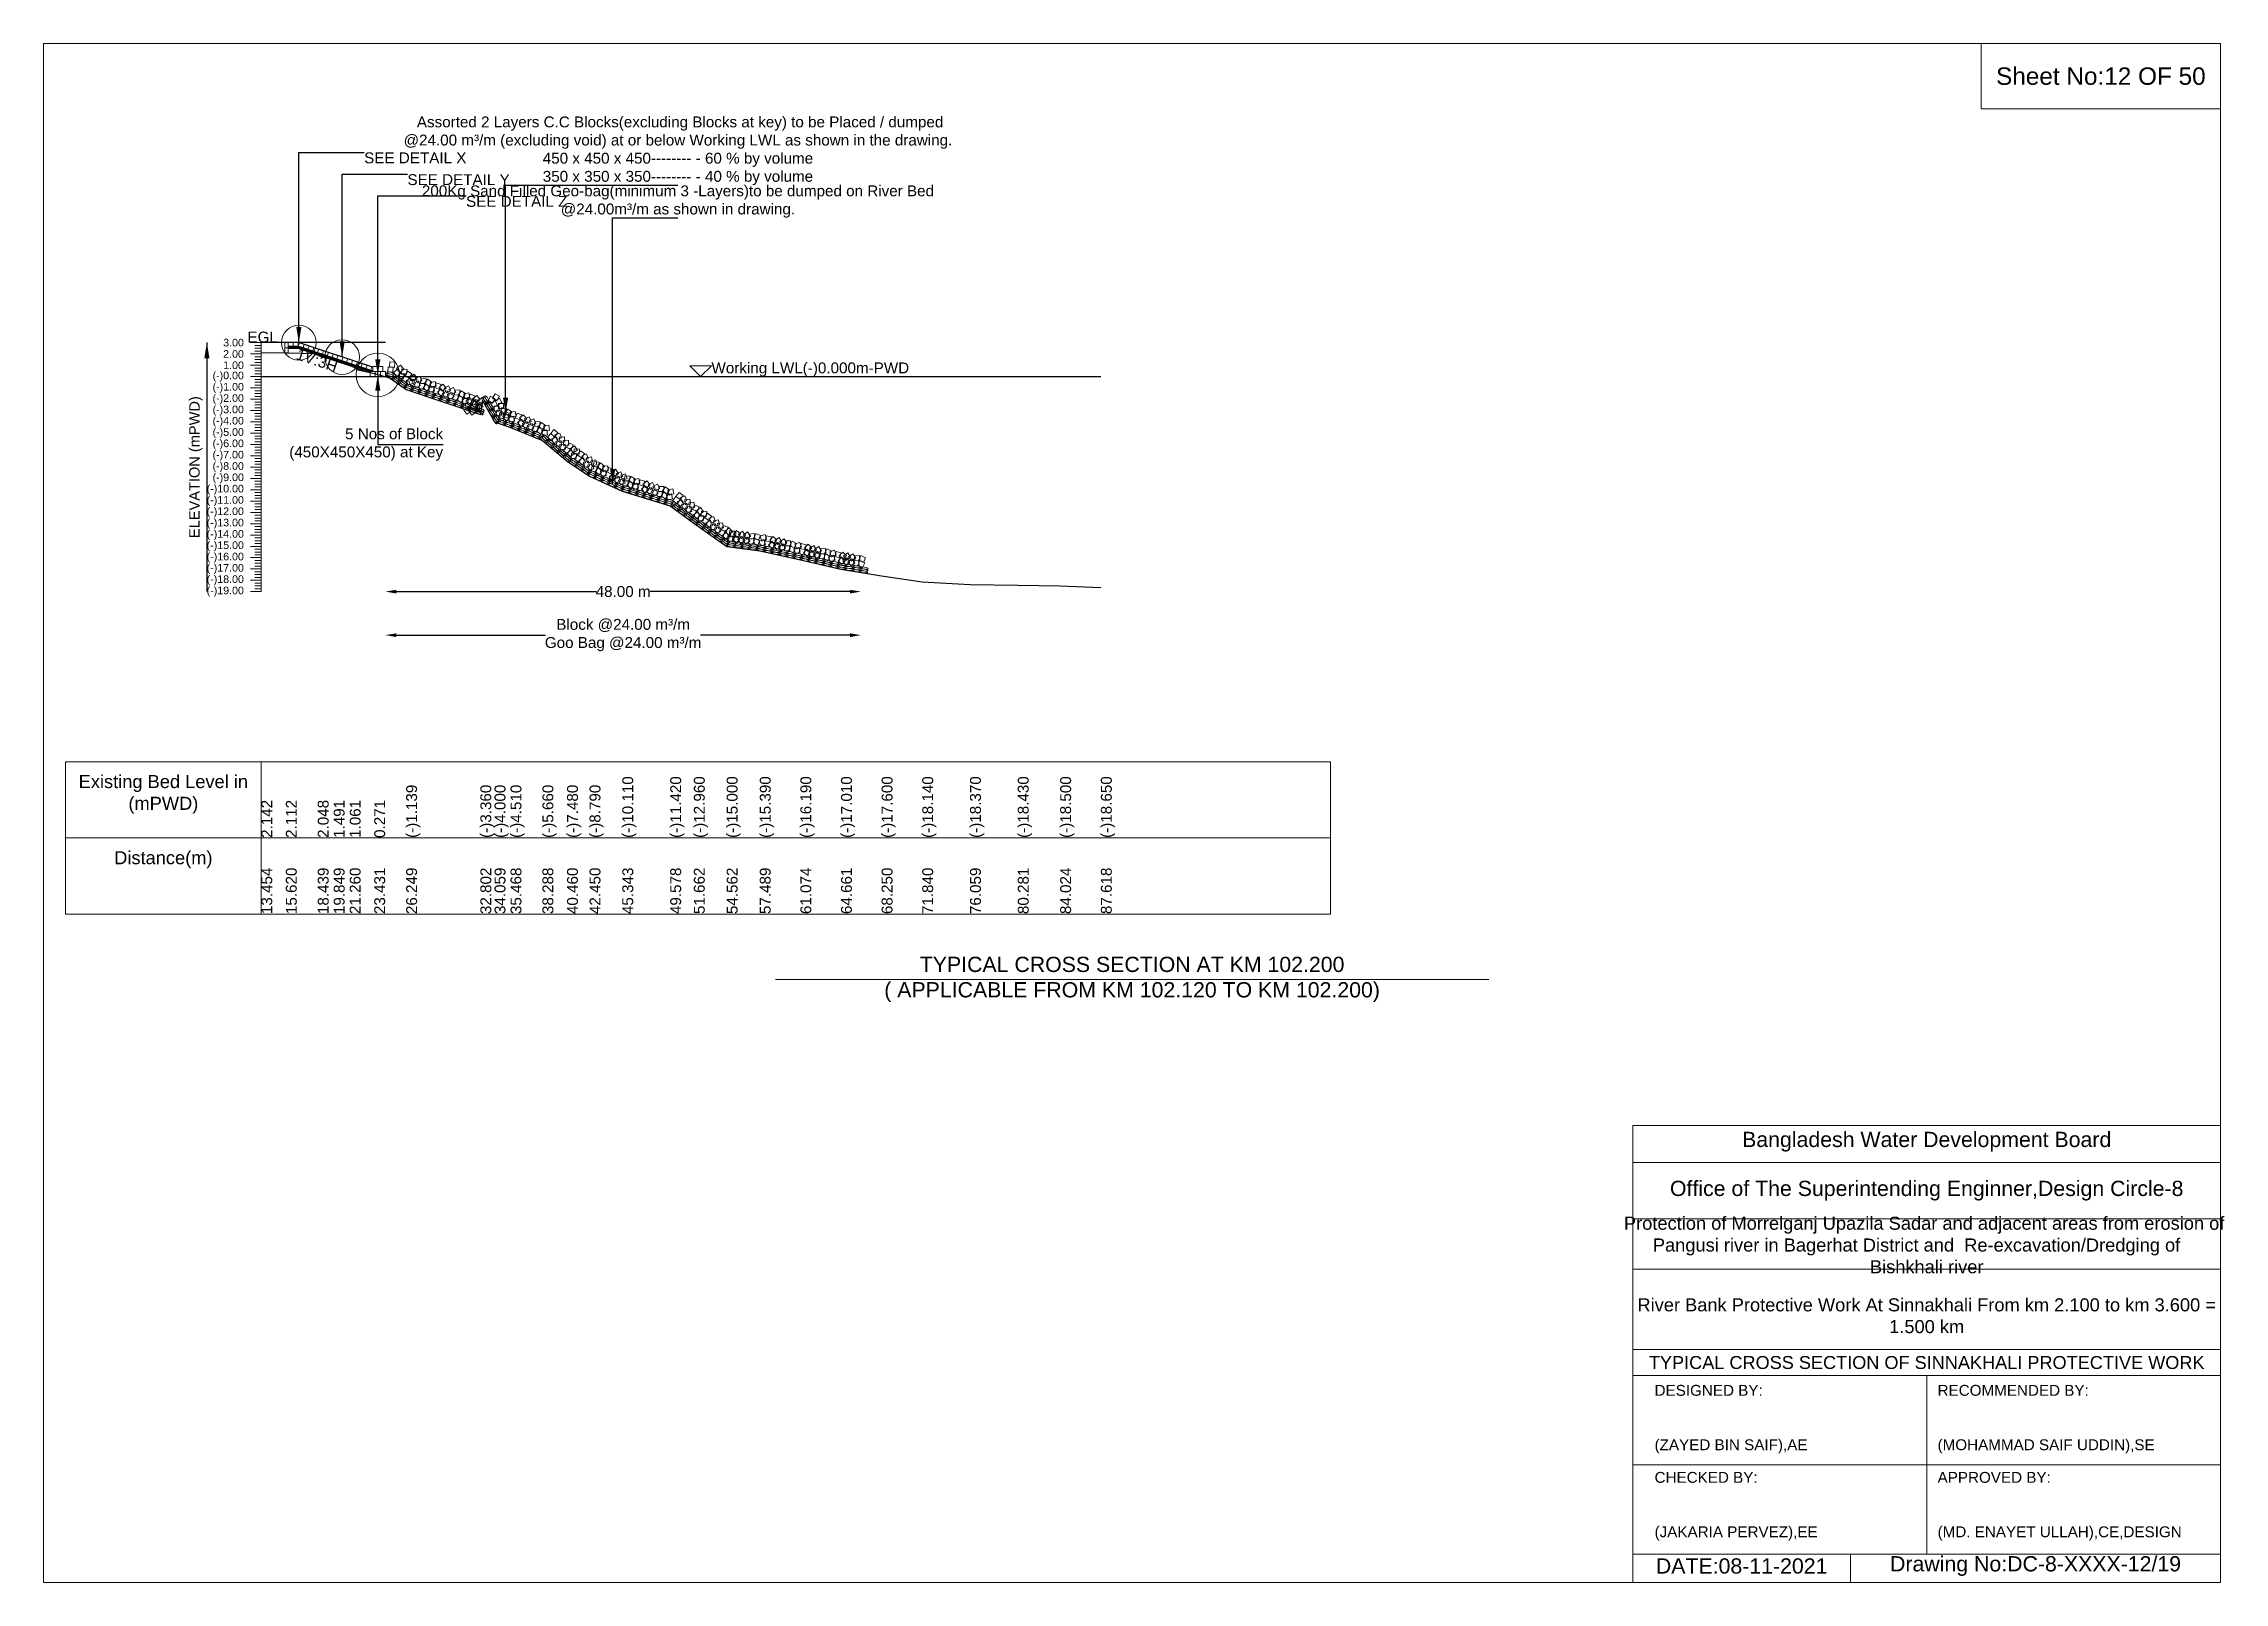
# Model space of a CAD drawing. Header units: inches. Extents: x 89000 to 380017, y -7071 to 0.
# Drawn here: x 265000 to 275017, y -7071 to 0 of the extents above; entities that cross this region are included whole.
import ezdxf

# ---------------------------------------------------------------- set-up
doc = ezdxf.new("R2010")
doc.units = ezdxf.units.IN
doc.header["$LTSCALE"] = 7
doc.header["$MEASUREMENT"] = 0
for name, color, linetype, lineweight in [('Cross section Data Border', 7, 'Continuous', 9), ('Cross Section Labels', 7, 'Continuous', 9), ('Existing_Bed_Level for Xsection', 7, 'Continuous', 25), ('Long Section Labels', 7, 'Continuous', 9)]:
    doc.layers.add(name, color=color, linetype=linetype, lineweight=lineweight)
doc.styles.get("Standard").update_dxf_attribs({"font": 'arial.ttf'})
doc.dimstyles.new('Appron Lebeling Style', dxfattribs={"dimtxt": 50, "dimasz": 50, "dimexe": 0.18, "dimexo": 0.0625, "dimgap": 0.09, "dimtad": 0, "dimtih": 1, "dimtoh": 1, "dimdec": 4, "dimzin": 0, "dimdsep": 46, "dimtxsty": 'Standard', "dimcen": 0.09, "dimse1": 1, "dimse2": 1, "dimadec": 0, "dimazin": 0, "dimtfac": 1, "dimtdec": 4, "dimtofl": 0, "dimtmove": 0, "dimatfit": 3, "dimfxl": 1, "dimtolj": 1, "dimtzin": 0, "dimarcsym": 0})
doc.dimstyles.get("Standard").update_dxf_attribs({"dimtxt": 0.18, "dimasz": 0.18, "dimexe": 0.18, "dimexo": 0.0625, "dimgap": 0.09, "dimtad": 0, "dimtih": 1, "dimtoh": 1, "dimdec": 4, "dimzin": 0, "dimdsep": 46, "dimtxsty": 'Standard', "dimcen": 0.09, "dimadec": 0, "dimazin": 0, "dimtfac": 1, "dimtdec": 4, "dimtofl": 0, "dimtmove": 0, "dimatfit": 3, "dimfxl": 1, "dimtolj": 1, "dimtzin": 0, "dimarcsym": 0})

msp = doc.modelspace()

# ---------------------------------------------------------------- texts
at = {"layer": 'Cross section Data Border', "char_height": 60, "width": 800, "attachment_point": 5}
for s, insert in [('Existing Bed Level in (mPWD)', (265550, -3450)), ('Distance(m)', (265550, -3750))]:
    msp.add_mtext(s, dxfattribs=dict(at, insert=insert))
at = {"layer": 'Cross Section Labels'}
for s, insert, char_height, attachment_point in [('Sheet No:12 OF 50', (274450, -150), 80, 5), (' Assorted 2 Layers C.C Blocks(excluding Blocks at key) to be Placed / dumped^J@24.00 m³/m (excluding void) at or below Working LWL as shown in the drawing.^J450 x 450 x 450-------- - 60 % by volume^J350 x 350 x 350-------- - 40 % by volume', (267913.88113, -650), 50, 8), ('SEE DETAIL X', (266472.39874, -500), 50, 1), ('SEE DETAIL Y', (266671.29874, -600), 50, 1), ('200Kg Sand Filled Geo-bag(minimum 3 -Layers)to be dumped on River Bed^J@24.00m³/m as shown in drawing.', (267913.88113, -800), 50, 8), ('SEE DETAIL Z', (266940.39874, -700), 50, 1), ('EGL', (266076.26721, -1374.2), 50, 9), ('Working LWL(-)0.000m-PWD', (268067.79874, -1530.2), 50, 7), ('5 Nos of Block ^J(450X450X450) at Key', (266835.09874, -1842.2), 50, 6), ('TYPICAL CROSS SECTION AT KM 102.200^J( APPLICABLE FROM KM 102.120 TO KM 102.200)', (270000, -4300), 70, 5), ('Bangladesh Water Development Board', (273650, -5046), 70, 5), ('Office of The Superintending Enginner,Design Circle-8', (273650, -5271), 70, 5)]:
    msp.add_mtext(s, dxfattribs=dict(at, insert=insert, char_height=char_height, attachment_point=attachment_point))
at = {"layer": 'Cross Section Labels', "insert": (266263.62682, -1432.01577), "char_height": 50, "attachment_point": 2, "rotation": 341.565051177}
msp.add_mtext('1V:3H', dxfattribs=at)
at = {"layer": 'Cross Section Labels'}
for s, insert, char_height, width, attachment_point in [('Protection of Morrelganj Upazila Sadar and adjacent areas from erosion of  Pangusi river in Bagerhat District and  Re-excavation/Dredging of     Bishkhali river', (273650, -5521), 60, 2800, 5), ('River Bank Protective Work At Sinnakhali From km 2.100 to km 3.600 = 1.500 km', (273650, -5846), 60, 2700, 5), ('TYPICAL CROSS SECTION OF SINNAKHALI PROTECTIVE WORK', (273650, -6061), 59.5765532, 2800, 5), ('DESIGNED BY:^J^J^J(ZAYED BIN SAIF),AE', (272400, -6321), 50, 1400, 4), ('RECOMMENDED BY:^J^J^J(MOHAMMAD SAIF UDDIN),SE', (273700, -6321), 50, 1400, 4), ('CHECKED BY:^J^J^J(JAKARIA PERVEZ),EE', (272400, -6721), 50, 1400, 4), ('APPROVED BY:^J^J^J(MD. ENAYET ULLAH),CE,DESIGN', (273700, -6721), 50, 1400, 4), ('DATE:08-11-2021', (272800, -6996), 70, 1400, 5), ('Drawing No:DC-8-XXXX-12/19', (274150, -6996), 70, 2200, 5)]:
    msp.add_mtext(s, dxfattribs=dict(at, insert=insert, char_height=char_height, width=width, attachment_point=attachment_point))
at = {"layer": 'Long Section Labels', "char_height": 35, "attachment_point": 6}
for s, insert in [('3.00', (265920, -1374.2)), ('2.00', (265920, -1426.2)), ('1.00', (265920, -1478.2)), ('(-)0.00', (265920, -1530.2)), ('(-)1.00', (265920, -1582.2)), ('(-)2.00', (265920, -1634.2)), ('(-)3.00', (265920, -1686.2)), ('(-)4.00', (265920, -1738.2)), ('(-)5.00', (265920, -1790.2)), ('(-)6.00', (265920, -1842.2)), ('(-)7.00', (265920, -1894.2)), ('(-)8.00', (265920, -1946.2)), ('(-)9.00', (265920, -1998.2)), ('(-)10.00', (265920, -2050.2)), ('(-)11.00', (265920, -2102.2)), ('(-)12.00', (265920, -2154.2)), ('(-)13.00', (265920, -2206.2)), ('(-)14.00', (265920, -2258.2)), ('(-)15.00', (265920, -2310.2)), ('(-)16.00', (265920, -2362.2)), ('(-)17.00', (265920, -2414.2)), ('(-)18.00', (265920, -2466.2)), ('(-)19.00', (265920, -2518.2))]:
    msp.add_mtext(s, dxfattribs=dict(at, insert=insert))
at = {"layer": 'Long Section Labels', "rotation": 90}
for s, insert, char_height, attachment_point in [('ELEVATION (mPWD)', (265700, -1946.2), 48, 5), ('(-)10.110', (267658.25463, -3650), 50, 1), ('(-)11.420', (267878.47904, -3650), 50, 1), ('(-)12.960', (267986.85455, -3650), 50, 1), ('(-)15.000', (268137.62991, -3650), 50, 1), ('(-)15.390', (268289.84628, -3650), 50, 1), ('(-)16.190', (268476.2453, -3650), 50, 1), ('(-)17.010', (268662.76549, -3650), 50, 1), ('(-)17.600', (268849.38774, -3650), 50, 1), ('(-)18.140', (269036.09676, -3650), 50, 1), ('(-)18.370', (269255.4893, -3650), 50, 1), ('(-)18.430', (269475.01093, -3650), 50, 1), ('(-)18.500', (269669.64947, -3650), 50, 1), ('(-)18.650', (269856.57309, -3650), 50, 1), ('2.142', (266000, -3650), 50, 1), ('2.112', (266112.67752, -3650), 50, 1), ('2.048', (266259.24417, -3650), 50, 1), ('1.491', (266332.58208, -3650), 50, 1), ('1.061', (266405.94671, -3650), 50, 1), ('0.271', (266518.8105, -3650), 50, 1), ('(-)1.139', (266665.34964, -3650), 50, 1), ('(-)3.360', (267006.13837, -3650), 50, 1), ('(-)4.000', (267071.46773, -3650), 50, 1), ('(-)4.510', (267144.76293, -3650), 50, 1), ('(-)5.660', (267291.40728, -3650), 50, 1), ('(-)7.480', (267404.3241, -3650), 50, 1), ('(-)8.790', (267507.81002, -3650), 50, 1), ('13.454', (266000, -4000), 50, 1), ('15.620', (266112.67752, -4000), 50, 1), ('18.439', (266259.24417, -4000), 50, 1), ('18.439', (266259.24417, -4000), 50, 1), ('19.849', (266332.58208, -4000), 50, 1), ('21.260', (266405.94671, -4000), 50, 1), ('23.431', (266518.8105, -4000), 50, 1), ('26.249', (266665.34964, -4000), 50, 1), ('32.802', (267006.13837, -4000), 50, 1), ('34.059', (267071.46773, -4000), 50, 1), ('35.468', (267144.76293, -4000), 50, 1), ('38.288', (267291.40728, -4000), 50, 1), ('40.460', (267404.3241, -4000), 50, 1), ('42.450', (267507.81002, -4000), 50, 1), ('45.343', (267658.25463, -4000), 50, 1), ('49.578', (267878.47904, -4000), 50, 1), ('51.662', (267986.85455, -4000), 50, 1), ('54.562', (268137.62991, -4000), 50, 1), ('57.489', (268289.84628, -4000), 50, 1), ('61.074', (268476.2453, -4000), 50, 1), ('64.661', (268662.76549, -4000), 50, 1), ('68.250', (268849.38774, -4000), 50, 1), ('71.840', (269036.09676, -4000), 50, 1), ('76.059', (269255.4893, -4000), 50, 1), ('80.281', (269475.01093, -4000), 50, 1), ('84.024', (269669.64947, -4000), 50, 1), ('87.618', (269856.57309, -4000), 50, 1)]:
    msp.add_mtext(s, dxfattribs=dict(at, insert=insert, char_height=char_height, attachment_point=attachment_point))

# ---------------------------------------------------------------- blocks, each defined once
blk = doc.blocks.new('*D21')
at = {"layer": 'Cross Section Labels', "color": 0, "lineweight": -2, "transparency": 16777216}
for p, q in [((266620, -2518), (267539, -2518)), ((268704, -2518), (267786, -2518))]:
    blk.add_line(p, q, dxfattribs=at)
at = {"layer": 'Cross Section Labels', "color": 0, "transparency": 16777216}
for points in [[(266620, -2510), (266620, -2527), (266570, -2518)], [(268704, -2510), (268704, -2527), (268754, -2518)]]:
    blk.add_solid(points, dxfattribs=at)
at = {"layer": 'Defpoints', "color": 0, "transparency": 16777216}
for p in [(266570, -1530), (268754, -2430), (268754, -2518)]:
    blk.add_point(p, dxfattribs=at)
at = {"layer": 'Cross Section Labels', "color": 0, "transparency": 16777216, "insert": (267662, -2518), "char_height": 50, "attachment_point": 5}
blk.add_mtext('\\A1;48.00 m', dxfattribs=at)
blk = doc.blocks.new('*D22')
at = {"layer": 'Cross Section Labels', "color": 0, "lineweight": -2, "transparency": 16777216}
for p, q in [((266620, -2718), (267306, -2718)), ((268704, -2718), (268018, -2718))]:
    blk.add_line(p, q, dxfattribs=at)
at = {"layer": 'Cross Section Labels', "color": 0, "transparency": 16777216}
for points in [[(266620, -2710), (266620, -2727), (266570, -2718)], [(268704, -2710), (268704, -2727), (268754, -2718)]]:
    blk.add_solid(points, dxfattribs=at)
at = {"layer": 'Defpoints', "color": 0, "transparency": 16777216}
for p in [(266570, -1530), (268754, -2430), (268754, -2718)]:
    blk.add_point(p, dxfattribs=at)
at = {"layer": 'Cross Section Labels', "color": 0, "transparency": 16777216, "insert": (267662, -2718), "char_height": 50, "attachment_point": 5}
blk.add_mtext('\\A1;Block @24.00 m³/m ^JGoo Bag @24.00 m³/m ', dxfattribs=at)

# ---------------------------------------------------------------- dimensions: what is measured, and where the dimension line sits
at = {"layer": 'Cross Section Labels'}
for base, text, picture, middle in [((268754.0109, -2518.2), '48.00 m', '*D21', (267662.10482, -2518.2)), ((268754.0109, -2718.2), 'Block @24.00 m³/m ^JGoo Bag @24.00 m³/m ', '*D22', (267662.10482, -2718.2))]:
    dim = msp.add_linear_dim(base=base, p1=(266570.19874, -1530.2), p2=(268754.0109, -2429.7204), text=text, dimstyle='Appron Lebeling Style', dxfattribs=at)
    dim.commit()
    dim.dimension.update_dxf_attribs({"geometry": picture, "text_midpoint": middle})

# ---------------------------------------------------------------- linework, layer by layer
at = {"layer": 'Cross section Data Border'}
msp.add_lwpolyline([(265100, -3300), (270912.03341, -3300), (270912.03341, -4000), (265100, -4000)], close=True, dxfattribs=at)
for points in [[(266000, -3300), (266000, -4000)], [(265100, -3650), (270912.03341, -3650)]]:
    msp.add_lwpolyline(points, dxfattribs=at)
at = {"layer": 'Cross Section Labels'}
for points in [[(265000, 0), (275000, 0), (275000, -7071), (265000, -7071)], [(273900, 0), (275000, 0), (275000, -300), (273900, -300)], [(268017.79874, -1530.2), (268067.79874, -1480.2), (267967.79874, -1480.2)]]:
    msp.add_lwpolyline(points, close=True, dxfattribs=at)
for points in [[(268362, -4300), (270000, -4300), (271638, -4300)], [(272300, -7071), (272300, -4971), (275000, -4971)], [(272300, -5141), (275000, -5141)], [(272300, -5401), (275000, -5401)], [(272300, -5631), (275000, -5631)], [(272300, -6001), (275000, -6001)], [(272300, -6121), (275000, -6121)], [(273650, -6121), (273650, -6941)], [(272300, -6531), (275000, -6531)], [(272300, -6941), (275000, -6941)], [(273300, -6941), (273300, -7071)]]:
    msp.add_lwpolyline(points, dxfattribs=at)
for centre, radius in [((266172.39874, -1374.2), 80), ((266371.29874, -1440.5), 80), ((266535.09874, -1522.4), 100)]:
    msp.add_circle(centre, radius, dxfattribs=at)
at = {"layer": 'Existing_Bed_Level for Xsection'}
for points in [[(266570.19874, -1374.2), (266000, -1374.2)], [(266511.69874, -1487.3), (266174.80036, -1375.00054), (266172.39874, -1374.2), (266169.86721, -1374.2), (266123.06721, -1374.2)], [(266123.06721, -1389.8), (266169.86721, -1389.8), (266511.69874, -1503.74384)], [(266123.06721, -1395), (266169.02336, -1395), (266504.42336, -1506.8)], [(266123.06721, -1400.2), (266168.17952, -1400.2), (266499.99874, -1510.80641)], [(266000, -1418.816), (266112.67752, -1420.376), (266259.24417, -1423.704), (266259.24417, -1433.792), (266332.58208, -1452.668), (266405.94671, -1475.028), (266445.59276, -1498.948), (266518.8105, -1516.108), (266552.73739, -1524.428), (266592.06475, -1537.428), (266665.34964, -1589.428), (267006.13837, -1704.92), (267017.19925, -1643.04), (267071.46773, -1738.2), (267144.76293, -1764.72), (267291.40728, -1824.52), (267404.3241, -1919.16), (267507.81002, -1987.28), (267658.25463, -2055.92), (267878.47904, -2124.04), (267986.85455, -2204.12), (268137.62991, -2310.2), (268289.84628, -2330.48), (268476.2453, -2372.08), (268662.76549, -2414.72), (268849.38774, -2445.4), (269036.09676, -2473.48), (269255.4893, -2485.44), (269475.01093, -2488.56), (269669.64947, -2492.2), (269856.57309, -2500)], [(266000, -1530.2), (269856.57309, -1530.2)]]:
    msp.add_lwpolyline(points, dxfattribs=at)
at = {"layer": 'Long Section Labels'}
for points in [[(266000, -1374.2), (265950, -1374.2)], [(266000, -1387.2), (265970, -1387.2)], [(266000, -1400.2), (265970, -1400.2)], [(266000, -2518.2), (266000, -2466.2), (266000, -2414.2), (266000, -2362.2), (266000, -2310.2), (266000, -2258.2), (266000, -2206.2), (266000, -2154.2), (266000, -2102.2), (266000, -2050.2), (266000, -1998.2), (266000, -1946.2), (266000, -1894.2), (266000, -1842.2), (266000, -1790.2), (266000, -1738.2), (266000, -1686.2), (266000, -1634.2), (266000, -1582.2), (266000, -1530.2), (266000, -1478.2), (266000, -1426.2), (266000, -1374.2)], [(266000, -1426.2), (265950, -1426.2)], [(266000, -1478.2), (265950, -1478.2)], [(266000, -1413.2), (265970, -1413.2)], [(266000, -1439.2), (265970, -1439.2)], [(266000, -1452.2), (265970, -1452.2)], [(266000, -1465.2), (265970, -1465.2)], [(266000, -1491.2), (265970, -1491.2)], [(266000, -1530.2), (265950, -1530.2)], [(266000, -1582.2), (265950, -1582.2)], [(266000, -1504.2), (265970, -1504.2)], [(266000, -1517.2), (265970, -1517.2)], [(266000, -1543.2), (265970, -1543.2)], [(266000, -1556.2), (265970, -1556.2)], [(266000, -1569.2), (265970, -1569.2)], [(266000, -1595.2), (265970, -1595.2)], [(266000, -1634.2), (265950, -1634.2)], [(266000, -1686.2), (265950, -1686.2)], [(266000, -1608.2), (265970, -1608.2)], [(266000, -1621.2), (265970, -1621.2)], [(266000, -1647.2), (265970, -1647.2)], [(266000, -1660.2), (265970, -1660.2)], [(266000, -1673.2), (265970, -1673.2)], [(266000, -1699.2), (265970, -1699.2)], [(266000, -1738.2), (265950, -1738.2)], [(266000, -1790.2), (265950, -1790.2)], [(266000, -1712.2), (265970, -1712.2)], [(266000, -1725.2), (265970, -1725.2)], [(266000, -1751.2), (265970, -1751.2)], [(266000, -1764.2), (265970, -1764.2)], [(266000, -1777.2), (265970, -1777.2)], [(266000, -1842.2), (265950, -1842.2)], [(266000, -1894.2), (265950, -1894.2)], [(266000, -1803.2), (265970, -1803.2)], [(266000, -1816.2), (265970, -1816.2)], [(266000, -1829.2), (265970, -1829.2)], [(266000, -1855.2), (265970, -1855.2)], [(266000, -1868.2), (265970, -1868.2)], [(266000, -1881.2), (265970, -1881.2)], [(266000, -1946.2), (265950, -1946.2)], [(266000, -1998.2), (265950, -1998.2)], [(266000, -1907.2), (265970, -1907.2)], [(266000, -1920.2), (265970, -1920.2)], [(266000, -1933.2), (265970, -1933.2)], [(266000, -1959.2), (265970, -1959.2)], [(266000, -1972.2), (265970, -1972.2)], [(266000, -1985.2), (265970, -1985.2)], [(266000, -2050.2), (265950, -2050.2)], [(266000, -2102.2), (265950, -2102.2)], [(266000, -2011.2), (265970, -2011.2)], [(266000, -2024.2), (265970, -2024.2)], [(266000, -2037.2), (265970, -2037.2)], [(266000, -2063.2), (265970, -2063.2)], [(266000, -2076.2), (265970, -2076.2)], [(266000, -2089.2), (265970, -2089.2)], [(266000, -2154.2), (265950, -2154.2)], [(266000, -2115.2), (265970, -2115.2)], [(266000, -2128.2), (265970, -2128.2)], [(266000, -2141.2), (265970, -2141.2)], [(266000, -2167.2), (265970, -2167.2)], [(266000, -2180.2), (265970, -2180.2)], [(266000, -2193.2), (265970, -2193.2)], [(266000, -2206.2), (265950, -2206.2)], [(266000, -2258.2), (265950, -2258.2)], [(266000, -2219.2), (265970, -2219.2)], [(266000, -2232.2), (265970, -2232.2)], [(266000, -2245.2), (265970, -2245.2)], [(266000, -2271.2), (265970, -2271.2)], [(266000, -2284.2), (265970, -2284.2)], [(266000, -2297.2), (265970, -2297.2)], [(266000, -2310.2), (265950, -2310.2)], [(266000, -2362.2), (265950, -2362.2)], [(266000, -2323.2), (265970, -2323.2)], [(266000, -2336.2), (265970, -2336.2)], [(266000, -2349.2), (265970, -2349.2)], [(266000, -2375.2), (265970, -2375.2)], [(266000, -2388.2), (265970, -2388.2)], [(266000, -2401.2), (265970, -2401.2)], [(266000, -2414.2), (265950, -2414.2)], [(266000, -2466.2), (265950, -2466.2)], [(266000, -2427.2), (265970, -2427.2)], [(266000, -2440.2), (265970, -2440.2)], [(266000, -2453.2), (265970, -2453.2)], [(266000, -2479.2), (265970, -2479.2)], [(266000, -2492.2), (265970, -2492.2)], [(266000, -2518.2), (265950, -2518.2)], [(266000, -2505.2), (265970, -2505.2)]]:
    msp.add_lwpolyline(points, dxfattribs=at)
for points in [[(266123.06721, -1374.2), (266107.46721, -1374.2), (266107.46721, -1397.6), (266123.06721, -1397.6)], [(266123.06721, -1397.6), (266107.46721, -1397.6), (266107.46721, -1421), (266123.06721, -1421)], [(266146.46721, -1374.2), (266123.06721, -1374.2), (266123.06721, -1389.8), (266146.46721, -1389.8)], [(266169.86721, -1374.2), (266146.46721, -1374.2), (266146.46721, -1389.8), (266169.86721, -1389.8)], [(266196.99955, -1382.40027), (266174.80036, -1375.00054), (266169.86721, -1389.8), (266192.06639, -1397.19973)], [(266219.19874, -1389.8), (266196.99955, -1382.40027), (266192.06639, -1397.19973), (266214.26558, -1404.59946)], [(266241.39793, -1397.19973), (266219.19874, -1389.8), (266214.26558, -1404.59946), (266236.46477, -1411.99919)], [(266263.59712, -1404.59946), (266241.39793, -1397.19973), (266236.46477, -1411.99919), (266258.66396, -1419.39892)], [(266285.7963, -1411.99919), (266263.59712, -1404.59946), (266258.66396, -1419.39892), (266280.86315, -1426.79865)], [(266307.99549, -1419.39892), (266285.7963, -1411.99919), (266280.86315, -1426.79865), (266303.06234, -1434.19838)], [(266330.19468, -1426.79865), (266307.99549, -1419.39892), (266303.06234, -1434.19838), (266325.26153, -1441.59811)], [(266352.39387, -1434.19838), (266330.19468, -1426.79865), (266325.26153, -1441.59811), (266347.46072, -1448.99784)], [(266374.59306, -1441.59811), (266352.39387, -1434.19838), (266347.46072, -1448.99784), (266369.65991, -1456.39757)], [(266396.79225, -1448.99784), (266374.59306, -1441.59811), (266369.65991, -1456.39757), (266391.8591, -1463.7973)], [(266418.99144, -1456.39757), (266396.79225, -1448.99784), (266391.8591, -1463.7973), (266414.05829, -1471.19703)], [(266441.19063, -1463.7973), (266418.99144, -1456.39757), (266414.05829, -1471.19703), (266436.25748, -1478.59676)], [(266463.38982, -1471.19703), (266441.19063, -1463.7973), (266436.25748, -1478.59676), (266458.45666, -1485.99649)], [(266485.58901, -1478.59676), (266463.38982, -1471.19703), (266458.45666, -1485.99649), (266480.65585, -1493.39622)], [(266507.7882, -1485.99649), (266485.58901, -1478.59676), (266480.65585, -1493.39622), (266502.85504, -1500.79595)], [(266535.09874, -1483.4), (266511.69874, -1483.4), (266511.69874, -1506.8), (266535.09874, -1506.8)], [(266558.49874, -1483.4), (266535.09874, -1483.4), (266535.09874, -1506.8), (266558.49874, -1506.8)], [(266605.65341, -1486.57198), (266582.29175, -1485.23304), (266580.95281, -1508.5947), (266604.31447, -1509.93365)], [(266612.99764, -1464.35437), (266589.63598, -1463.01542), (266588.29703, -1486.37708), (266611.65869, -1487.71603)], [(266640.49969, -1514.79083), (266625.57436, -1496.76878), (266607.5523, -1511.6941), (266622.47763, -1529.71616)], [(266654.04087, -1495.70691), (266639.11554, -1477.68485), (266621.09349, -1492.61017), (266636.01881, -1510.63223)], [(266669.39883, -1497.151), (266646.10238, -1494.952), (266643.90338, -1518.24845), (266667.19983, -1520.44745)], [(266523.39874, -1506.8), (266499.99874, -1506.8), (266499.99874, -1530.2), (266523.39874, -1530.2)], [(266546.79874, -1506.8), (266523.39874, -1506.8), (266523.39874, -1530.2), (266546.79874, -1530.2)], [(266570.19874, -1506.8), (266546.79874, -1506.8), (266546.79874, -1530.2), (266570.19874, -1530.2)], [(266655.85764, -1516.23493), (266632.5612, -1514.03593), (266630.3622, -1537.33238), (266653.65865, -1539.53137)], [(266678.50641, -1537.55347), (266659.42248, -1524.01228), (266645.88129, -1543.09621), (266664.96522, -1556.6374)], [(266692.04759, -1518.46954), (266672.96366, -1504.92835), (266659.42248, -1524.01228), (266678.50641, -1537.55347)], [(266696.794, -1559.61293), (266687.02469, -1538.34981), (266665.76156, -1548.11911), (266675.53087, -1569.38224)], [(266697.90854, -1542.63627), (266676.92277, -1552.98798), (266687.27448, -1573.97374), (266708.26024, -1563.62204)], [(266710.33518, -1540.52901), (266700.56587, -1519.26588), (266679.30274, -1529.03519), (266689.07205, -1550.29831)], [(266705.41913, -1520.47435), (266684.43337, -1530.82605), (266694.78507, -1551.81181), (266715.77083, -1541.46011)], [(266730.42639, -1571.12015), (266720.05798, -1550.14264), (266699.08047, -1560.51105), (266709.44888, -1581.48856)], [(266737.93699, -1548.95822), (266727.56858, -1527.98071), (266706.59106, -1538.34912), (266716.95947, -1559.32664)], [(266749.34787, -1562.40774), (266725.99691, -1560.89368), (266724.48285, -1584.24464), (266747.83381, -1585.75871)], [(266756.85847, -1540.24581), (266733.5075, -1538.73175), (266731.99344, -1562.08272), (266755.3444, -1563.59678)], [(266775.30468, -1577.6039), (266755.8444, -1564.60939), (266742.84989, -1584.06967), (266762.31018, -1597.06418)], [(266782.81528, -1555.44197), (266763.35499, -1542.44746), (266750.36048, -1561.90775), (266769.82077, -1574.90226)], [(266790.4332, -1574.59054), (266767.48237, -1579.15339), (266772.04523, -1602.10422), (266794.99605, -1597.54136)], [(266797.94379, -1552.42861), (266774.99296, -1556.99147), (266779.55582, -1579.94229), (266802.50665, -1575.37943)], [(266818.2374, -1588.5323), (266796.07547, -1581.02171), (266788.56488, -1603.18364), (266810.72681, -1610.69423)], [(266825.74799, -1566.37038), (266803.58607, -1558.85978), (266796.07547, -1581.02171), (266818.2374, -1588.5323)], [(266842.07512, -1604.43259), (266826.6271, -1586.85651), (266809.05102, -1602.30453), (266824.49904, -1619.88061)], [(266849.58571, -1582.27066), (266834.13769, -1564.69458), (266816.56161, -1580.14261), (266832.00963, -1597.71869)], [(266853.04202, -1595.21042), (266832.05626, -1605.56212), (266842.40796, -1626.54789), (266863.39373, -1616.19618)], [(266860.55262, -1573.04849), (266839.56685, -1583.4002), (266849.91856, -1604.38596), (266870.90432, -1594.03426)], [(266885.55988, -1623.6943), (266875.19147, -1602.71679), (266854.21396, -1613.0852), (266864.58237, -1634.06271)], [(266893.07048, -1601.53237), (266882.70206, -1580.55486), (266861.72455, -1590.92327), (266872.09296, -1611.90078)], [(266911.99195, -1592.81996), (266888.64099, -1591.3059), (266887.12693, -1614.65686), (266910.47789, -1616.17093)], [(266937.94876, -1608.01612), (266918.48848, -1595.02161), (266905.49397, -1614.48189), (266924.95426, -1627.4764)], [(266904.48136, -1614.98189), (266881.1304, -1613.46783), (266879.61633, -1636.81879), (266902.9673, -1638.33285)], [(266930.43817, -1630.17804), (266910.97788, -1617.18353), (266897.98338, -1636.64382), (266917.44366, -1649.63833)], [(266945.56668, -1627.16468), (266922.61586, -1631.72754), (266927.17872, -1654.67837), (266950.12954, -1650.11551)], [(266953.07728, -1605.00276), (266930.12645, -1609.56561), (266934.68931, -1632.51644), (266957.64013, -1627.95358)], [(266949.6137, -1670.91286), (266930.41944, -1684.29719), (266943.80376, -1703.49145), (266962.99803, -1690.10713)], [(266938.1738, -1653.50433), (266940.16323, -1676.8196), (266963.47851, -1674.83018), (266961.48908, -1651.5149)], [(266949.32403, -1625.56955), (266939.38078, -1646.7519), (266960.56313, -1656.69515), (266970.50638, -1635.5128)], [(266973.37089, -1641.10645), (266951.20896, -1633.59586), (266943.69837, -1655.75778), (266965.8603, -1663.26838)], [(266980.88148, -1618.94452), (266958.71955, -1611.43393), (266951.20896, -1633.59586), (266973.37089, -1641.10645)], [(266972.64861, -1675.03029), (266953.45434, -1688.41461), (266966.83866, -1707.60888), (266986.03293, -1694.22455)], [(266961.20871, -1657.62175), (266963.19813, -1680.93703), (266986.51341, -1678.9476), (266984.52399, -1655.63233)], [(266972.35893, -1629.68698), (266962.41569, -1650.86932), (266983.59803, -1660.81257), (266993.54128, -1639.63022)], [(266997.20861, -1657.00674), (266981.76058, -1639.43066), (266964.1845, -1654.87868), (266979.63253, -1672.45476)], [(267004.7192, -1634.84481), (266989.27118, -1617.26873), (266971.6951, -1632.71675), (266987.14312, -1650.29283)], [(267008.17551, -1647.78457), (266987.18975, -1658.13627), (266997.54145, -1679.12203), (267018.52721, -1668.77033)], [(267015.6861, -1625.62264), (266994.70034, -1635.97434), (267005.05204, -1656.96011), (267026.03781, -1646.6084)], [(267073.50308, -1632.36062), (267053.30762, -1620.541), (267041.48801, -1640.73646), (267061.68347, -1652.55608)], [(267085.04721, -1661.24279), (267073.45506, -1640.91591), (267053.12818, -1652.50806), (267064.72033, -1672.83494)], [(267093.82996, -1620.76847), (267073.6345, -1608.94885), (267061.81489, -1629.14431), (267082.01035, -1640.96393)], [(267092.32455, -1688.95734), (267092.43488, -1665.5576), (267069.03514, -1665.44726), (267068.92481, -1688.847)], [(267105.37409, -1649.65064), (267093.78194, -1629.32376), (267073.45506, -1640.91591), (267085.04721, -1661.24279)], [(267106.64853, -1689.33802), (267084.08083, -1683.15264), (267077.89546, -1705.72035), (267100.46316, -1711.90572)], [(267112.65143, -1677.36519), (267112.76176, -1653.96545), (267089.36202, -1653.85511), (267089.25169, -1677.25485)], [(267117.60201, -1699.00719), (267094.28682, -1697.01662), (267092.29626, -1720.3318), (267115.61144, -1722.32237)], [(267126.97541, -1677.74587), (267104.40771, -1671.56049), (267098.22234, -1694.1282), (267120.79004, -1700.31357)], [(267125.56357, -1677.00324), (267102.24839, -1675.01268), (267100.25783, -1698.32786), (267123.57301, -1700.31842)], [(267132.39364, -1720.63392), (267138.56104, -1698.0613), (267115.98842, -1691.8939), (267109.82102, -1714.46652)], [(267143.2431, -1714.7302), (267124.05222, -1701.34103), (267110.66305, -1720.53192), (267129.85393, -1733.92109)], [(267151.20467, -1692.72626), (267132.01378, -1679.33709), (267118.62461, -1698.52797), (267137.8155, -1711.91715)], [(267166.39156, -1690.02245), (267143.35235, -1694.11571), (267147.44561, -1717.15492), (267170.48482, -1713.06166)], [(267196.27491, -1706.5441), (267174.60724, -1697.70825), (267165.77139, -1719.37592), (267187.43906, -1728.21177)], [(267112.06676, -1732.22607), (267118.23416, -1709.65345), (267095.66154, -1703.48605), (267089.49413, -1726.05867)], [(267158.42999, -1712.02639), (267135.39078, -1716.11965), (267139.48404, -1739.15886), (267162.52325, -1735.0656)], [(267187.43906, -1728.21177), (267165.77139, -1719.37592), (267156.93555, -1741.04359), (267178.60322, -1749.87943)], [(267210.27258, -1745.52323), (267195.91468, -1727.04592), (267177.43737, -1741.40382), (267191.79527, -1759.88112)], [(267219.10842, -1723.85556), (267204.75052, -1705.37825), (267186.27322, -1719.73615), (267200.63111, -1738.21345)], [(267221.77663, -1736.9805), (267200.20378, -1746.04538), (267209.26866, -1767.61823), (267230.84151, -1758.55335)], [(267230.61247, -1715.31283), (267209.03962, -1724.37771), (267218.1045, -1745.95056), (267239.67735, -1736.88568)], [(267252.51415, -1767.37699), (267243.4321, -1745.81137), (267221.86647, -1754.89342), (267230.94853, -1776.45905)], [(267261.35, -1745.70932), (267252.26794, -1724.1437), (267230.70231, -1733.22576), (267239.78437, -1754.79138)], [(267271.92745, -1759.82369), (267248.71062, -1756.90158), (267245.78851, -1780.11842), (267269.00534, -1783.04052)], [(267280.76329, -1738.15602), (267257.54646, -1735.23391), (267254.62436, -1758.45075), (267277.84119, -1761.37285)], [(267296.91873, -1776.56033), (267278.27909, -1762.41382), (267264.13257, -1781.05346), (267282.77221, -1795.19997)], [(267305.75457, -1754.89267), (267287.11493, -1740.74615), (267272.96842, -1759.38579), (267291.60806, -1773.5323)], [(267312.20166, -1774.46651), (267289.01709, -1777.6344), (267292.18498, -1800.81897), (267315.36955, -1797.65108)], [(267321.03751, -1752.79884), (267297.85293, -1755.96673), (267301.02082, -1779.1513), (267324.20539, -1775.98341)], [(267347.35695, -1806.27849), (267329.42304, -1791.24737), (267314.39192, -1809.18129), (267332.32583, -1824.21241)], [(267362.38807, -1788.34457), (267344.45415, -1773.31345), (267329.42304, -1791.24737), (267347.35695, -1806.27849)], [(267378.84363, -1811.80242), (267370.8148, -1789.82293), (267348.83531, -1797.85176), (267356.86415, -1819.83125)], [(267363.81251, -1829.73634), (267355.78368, -1807.75685), (267333.80419, -1815.78568), (267341.83303, -1837.76517)], [(267377.37593, -1825.11516), (267354.06531, -1827.15847), (267356.10862, -1850.46909), (267379.41924, -1848.42578)], [(267392.40705, -1807.18125), (267369.09643, -1809.22455), (267371.13974, -1832.53517), (267394.45036, -1830.49186)], [(267397.36162, -1863.4468), (267395.29975, -1840.13782), (267371.99077, -1842.19969), (267374.05264, -1865.50867)], [(267412.39274, -1845.51288), (267410.33087, -1822.2039), (267387.02188, -1824.26577), (267389.08376, -1847.57475)], [(267418.15422, -1862.18331), (267396.93906, -1852.31026), (267387.06601, -1873.52542), (267408.28116, -1883.39847)], [(267433.18533, -1844.24939), (267411.97018, -1834.37634), (267402.09713, -1855.5915), (267423.31228, -1865.46455)], [(267436.84, -1885.7528), (267423.41134, -1866.58952), (267404.24806, -1880.01817), (267417.67672, -1899.18145)], [(267451.87112, -1867.81888), (267438.44246, -1848.6556), (267419.27918, -1862.08425), (267432.70784, -1881.24753)], [(267448.17568, -1883.13709), (267424.81662, -1881.75365), (267423.43318, -1905.11272), (267446.79225, -1906.49616)], [(267461.04161, -1863.59155), (267437.68254, -1862.20811), (267436.2991, -1885.56718), (267459.65817, -1886.95062)], [(267471.5557, -1903.65102), (267452.01016, -1890.7851), (267439.14424, -1910.33063), (267458.68978, -1923.19656)], [(267484.42162, -1884.10548), (267464.87609, -1871.23956), (267452.01016, -1890.7851), (267471.5557, -1903.65102)], [(267503.46902, -1905.51232), (267492.96253, -1884.60362), (267472.05383, -1895.11011), (267482.56033, -1916.01881)], [(267516.41005, -1899.35998), (267493.48981, -1904.07405), (267498.20388, -1926.9943), (267521.12412, -1922.28022)], [(267490.6031, -1925.05785), (267480.09661, -1904.14916), (267459.18791, -1914.65565), (267469.6944, -1935.56435)], [(267503.54413, -1918.90552), (267480.62388, -1923.61959), (267485.33796, -1946.53983), (267508.2582, -1941.82576)], [(267527.81098, -1954.68068), (267523.07866, -1931.7642), (267500.16218, -1936.49652), (267504.8945, -1959.413)], [(267540.67691, -1935.13514), (267535.94458, -1912.21866), (267513.0281, -1916.95098), (267517.76042, -1939.86746)], [(267542.27509, -1945.24224), (267519.1969, -1941.37479), (267515.32945, -1964.45298), (267538.40764, -1968.32043)], [(267551.9881, -1923.95333), (267528.90991, -1920.08589), (267525.04246, -1943.16408), (267548.12065, -1947.03152)], [(267566.56229, -1962.98514), (267548.51569, -1948.0895), (267533.62005, -1966.1361), (267551.66665, -1981.03174)], [(267576.27531, -1941.69624), (267558.22871, -1926.8006), (267543.33306, -1944.8472), (267561.37966, -1959.74284)], [(267581.91797, -1961.51695), (267558.6234, -1963.73574), (267560.84219, -1987.03031), (267584.13676, -1984.81152)], [(267591.63098, -1940.22805), (267568.33641, -1942.44684), (267570.5552, -1965.74141), (267593.84977, -1963.52262)], [(267608.16994, -1978.1987), (267586.88103, -1968.48569), (267577.16802, -1989.77459), (267598.45692, -1999.4876)], [(267617.88295, -1956.9098), (267596.59405, -1947.19678), (267586.88103, -1968.48569), (267608.16994, -1978.1987)], [(267630.27771, -1996.42786), (267616.68608, -1977.37983), (267597.63805, -1990.97146), (267611.22968, -2010.01949)], [(267639.99073, -1975.13895), (267626.39909, -1956.09092), (267607.35106, -1969.68255), (267620.94269, -1988.73059)], [(267642.12092, -1988.36188), (267620.19599, -1996.53854), (267628.37266, -2018.46346), (267650.29758, -2010.2868)], [(267651.83393, -1967.07297), (267629.90901, -1975.24964), (267638.08567, -1997.17456), (267660.01059, -1988.9979)], [(267671.59195, -2019.98782), (267663.39783, -1998.06942), (267641.47943, -2006.26354), (267649.67355, -2028.18194)], [(267681.30496, -1998.69892), (267673.11084, -1976.78052), (267651.19244, -1984.97464), (267659.38656, -2006.89304)], [(267692.49057, -1987.00822), (267669.10745, -1986.11957), (267668.2188, -2009.50269), (267691.60192, -2010.39134)], [(267718.84473, -2001.50434), (267699.04369, -1989.03524), (267686.57458, -2008.83628), (267706.37563, -2021.30539)], [(267733.88719, -1998.08723), (267711.06668, -2003.26261), (267716.24206, -2026.08311), (267739.06257, -2020.90773)], [(267685.57571, -2009.36319), (267662.19259, -2008.47454), (267661.30394, -2031.85766), (267684.68706, -2032.74631)], [(267711.92987, -2023.85931), (267692.12883, -2011.39021), (267679.65972, -2031.19125), (267699.46077, -2043.66036)], [(267726.97233, -2020.4422), (267704.15183, -2025.61758), (267709.32721, -2048.43808), (267732.14771, -2043.2627)], [(267755.13965, -2033.63494), (267732.78468, -2026.72009), (267725.86982, -2049.07506), (267748.2248, -2055.98992)], [(267762.05451, -2011.27997), (267739.69954, -2004.36511), (267732.78468, -2026.72009), (267755.13965, -2033.63494)], [(267779.39432, -2048.89165), (267763.4815, -2031.73525), (267746.3251, -2047.64807), (267762.23792, -2064.80447)], [(267786.30918, -2026.53668), (267770.39636, -2009.38028), (267753.23996, -2025.2931), (267769.15278, -2042.4495)], [(267790.11052, -2039.37931), (267769.40928, -2050.28888), (267780.31884, -2070.99012), (267801.02008, -2060.08055)], [(267797.02538, -2017.02434), (267776.32414, -2027.93391), (267787.2337, -2048.63515), (267807.93494, -2037.72558)], [(267823.37895, -2066.98282), (267812.4529, -2046.29028), (267791.76036, -2057.21633), (267802.6864, -2077.90887)], [(267830.29381, -2044.62785), (267819.36776, -2023.93531), (267798.67521, -2034.86136), (267809.60126, -2055.5539)], [(267842.06051, -2057.7672), (267818.67739, -2056.87855), (267817.78874, -2080.26167), (267841.17185, -2081.15032)], [(267848.97537, -2035.41223), (267825.59225, -2034.52357), (267824.70359, -2057.90669), (267848.08671, -2058.79535)], [(267868.41467, -2072.26332), (267848.61362, -2059.79422), (267836.14452, -2079.59526), (267855.94556, -2092.06437)], [(267875.32953, -2049.90835), (267855.52848, -2037.43925), (267843.05938, -2057.24029), (267862.86042, -2069.7094)], [(267883.45713, -2068.84621), (267860.63662, -2074.02159), (267865.812, -2096.84209), (267888.63251, -2091.66671)], [(267890.37199, -2046.49124), (267867.55148, -2051.66662), (267872.72686, -2074.48712), (267895.54737, -2069.31174)], [(267923.63025, -2095.3333), (267904.81057, -2081.42721), (267890.90447, -2100.24689), (267909.72415, -2114.15299)], [(267937.53635, -2076.51362), (267918.71666, -2062.60752), (267904.81057, -2081.42721), (267923.63025, -2095.3333)], [(267941.48974, -2117.74077), (267932.13162, -2096.2935), (267910.68435, -2105.65162), (267920.04247, -2127.09889)], [(267955.39584, -2098.92109), (267946.03772, -2077.47381), (267924.59044, -2086.83193), (267933.94856, -2108.27921)], [(267968.65122, -2093.479), (267945.50922, -2096.94421), (267948.97443, -2120.08622), (267972.11643, -2116.621)], [(267954.74512, -2112.29868), (267931.60312, -2115.7639), (267935.06834, -2138.9059), (267958.21034, -2135.44068)], [(267977.03785, -2149.33618), (267973.55421, -2126.19695), (267950.41497, -2129.68059), (267953.89862, -2152.81983)], [(267990.94395, -2130.5165), (267987.4603, -2107.37726), (267964.32107, -2110.86091), (267967.80471, -2134.00014)], [(267997.71424, -2146.80333), (267975.93494, -2138.24633), (267967.37795, -2160.02563), (267989.15725, -2168.58263)], [(268011.62034, -2127.98365), (267989.84104, -2119.42665), (267981.28404, -2141.20595), (268003.06334, -2149.76295)], [(268017.80661, -2169.18582), (268003.23102, -2150.87975), (267984.92495, -2165.45533), (267999.50053, -2183.76141)], [(268031.7127, -2150.36614), (268017.13712, -2132.06007), (267998.83105, -2146.63565), (268013.40663, -2164.94172)], [(268032.34957, -2169.85824), (268009.04452, -2167.75244), (268006.93872, -2191.05749), (268030.24377, -2193.16329)], [(268045.81432, -2150.7203), (268022.50926, -2148.6145), (268020.40346, -2171.91956), (268043.70852, -2174.02536)], [(268055.08342, -2191.08602), (268035.94549, -2177.62127), (268022.48074, -2196.75921), (268041.61867, -2210.22395)], [(268068.54817, -2171.94808), (268049.41023, -2158.48334), (268035.94549, -2177.62127), (268055.08342, -2191.08602)], [(268073.45909, -2213.07217), (268063.60482, -2191.84828), (268042.38093, -2201.70256), (268052.23521, -2222.92644)], [(268086.92384, -2193.93423), (268077.06957, -2172.71035), (268055.84568, -2182.56462), (268065.69996, -2203.78851)], [(268100.0491, -2188.1854), (268076.99393, -2192.18777), (268080.99629, -2215.24295), (268104.05147, -2211.24058)], [(268123.19699, -2224.69455), (268119.17626, -2201.64257), (268096.12428, -2205.6633), (268100.14501, -2228.71528)], [(268086.58435, -2207.32334), (268063.52918, -2211.32571), (268067.53155, -2234.38088), (268090.58672, -2230.37851)], [(268109.73224, -2243.83248), (268105.71151, -2220.7805), (268082.65953, -2224.80123), (268086.68026, -2247.85321)], [(268130.34415, -2240.81956), (268108.37177, -2232.77128), (268100.32349, -2254.74365), (268122.29587, -2262.79193)], [(268143.80889, -2221.68162), (268121.83652, -2213.63334), (268113.78824, -2235.60572), (268135.76062, -2243.654)], [(268150.95151, -2262.72882), (268135.95422, -2244.7666), (268117.992, -2259.76389), (268132.98929, -2277.72611)], [(268164.41626, -2243.59088), (268149.41897, -2225.62866), (268131.45675, -2240.62595), (268146.45404, -2258.58817)], [(268166.31512, -2264.11147), (268143.01006, -2262.00567), (268140.90426, -2285.31073), (268164.20932, -2287.41653)], [(268171.72785, -2264.38181), (268148.53281, -2261.2915), (268145.4425, -2284.48655), (268168.63754, -2287.57685)], [(268174.81816, -2241.18677), (268151.62312, -2238.09646), (268148.53281, -2261.2915), (268171.72785, -2264.38181)], [(268179.77987, -2244.97354), (268156.47481, -2242.86774), (268154.36901, -2266.17279), (268177.67406, -2268.27859)], [(268198.18701, -2275.38039), (268179.63613, -2261.11769), (268165.37343, -2279.66858), (268183.92431, -2293.93128)], [(268201.27732, -2252.18535), (268182.72643, -2237.92265), (268168.46373, -2256.47354), (268187.01462, -2270.73624)], [(268207.16697, -2264.21429), (268188.57476, -2278.42309), (268202.78355, -2297.01529), (268221.37576, -2282.8065)], [(268210.25728, -2241.01925), (268191.66507, -2255.22804), (268205.87386, -2273.82025), (268224.46607, -2259.61146)], [(268244.57254, -2285.88375), (268230.34895, -2267.30286), (268211.76806, -2281.52645), (268225.99166, -2300.10734)], [(268247.66285, -2262.68871), (268233.43926, -2244.10782), (268214.85837, -2258.33141), (268229.08196, -2276.9123)], [(268261.45582, -2273.68197), (268238.25191, -2276.70493), (268241.27487, -2299.90885), (268264.47879, -2296.88588)], [(268264.54613, -2250.48693), (268241.34221, -2253.50989), (268244.36518, -2276.71381), (268267.56909, -2273.69084)], [(268289.85825, -2283.58052), (268268.25519, -2274.58786), (268259.26253, -2296.19092), (268280.86559, -2305.18358)], [(268292.94856, -2260.38548), (268271.3455, -2251.39282), (268262.35284, -2272.99587), (268283.95589, -2281.98853)], [(268308.65866, -2279.14517), (268286.32757, -2286.13678), (268293.31918, -2308.46787), (268315.65027, -2301.47625)], [(268313.75561, -2256.30702), (268291.42452, -2263.29863), (268298.41614, -2285.62972), (268320.74722, -2278.6381)], [(268337.79462, -2290.03287), (268314.95647, -2284.93592), (268309.85952, -2307.77407), (268332.69767, -2312.87102)], [(268342.89157, -2267.19472), (268320.05342, -2262.09777), (268314.95647, -2284.93592), (268337.79462, -2290.03287)], [(268363.19635, -2303.29214), (268345.95693, -2287.46929), (268330.13409, -2304.70871), (268347.37351, -2320.53156)], [(268368.2933, -2280.45399), (268351.05389, -2264.63114), (268335.23104, -2281.87056), (268352.47046, -2297.69341)], [(268373.11389, -2292.9498), (268353.35579, -2305.48686), (268365.89285, -2325.24495), (268385.65094, -2312.7079)], [(268378.21084, -2270.11165), (268358.45275, -2282.64871), (268370.9898, -2302.4068), (268390.7479, -2289.86975)], [(268408.49196, -2317.79199), (268395.93918, -2298.04388), (268376.19107, -2310.59667), (268388.74386, -2330.34477)], [(268413.58891, -2294.95384), (268401.03613, -2275.20574), (268381.28803, -2287.75852), (268393.84081, -2307.50662)], [(268431.46991, -2284.26748), (268408.09097, -2285.25984), (268409.08333, -2308.63879), (268432.46227, -2307.64643)], [(268458.90326, -2296.59998), (268438.16467, -2285.76159), (268427.32628, -2306.50019), (268448.06487, -2317.33858)], [(268473.62265, -2291.98569), (268451.29157, -2298.9773), (268458.28318, -2321.30839), (268480.61427, -2314.31677)], [(268502.75862, -2302.87339), (268479.92047, -2297.77644), (268474.82352, -2320.61459), (268497.66167, -2325.71154)], [(268528.44874, -2316.40166), (268511.29131, -2300.48994), (268495.3796, -2317.64737), (268512.53703, -2333.55909)], [(268426.37296, -2307.10563), (268402.99401, -2308.09799), (268403.98637, -2331.47694), (268427.36532, -2330.48458)], [(268453.80631, -2319.43813), (268433.06771, -2308.59974), (268422.22933, -2329.33834), (268442.96792, -2340.17673)], [(268468.5257, -2314.82384), (268446.19462, -2321.81545), (268453.18623, -2344.14654), (268475.51732, -2337.15492)], [(268497.66167, -2325.71154), (268474.82352, -2320.61459), (268469.72656, -2343.45274), (268492.56471, -2348.54969)], [(268523.23385, -2339.21316), (268506.07642, -2323.30145), (268490.16471, -2340.45888), (268507.32214, -2356.37059)], [(268533.2047, -2328.92221), (268513.38209, -2341.35701), (268525.81688, -2361.17962), (268545.63949, -2348.74482)], [(268538.41959, -2306.1107), (268518.59698, -2318.5455), (268531.03177, -2338.36811), (268550.85438, -2325.93331)], [(268568.45394, -2353.94687), (268556.00336, -2334.13417), (268536.19066, -2346.58474), (268548.64123, -2366.39745)], [(268573.66883, -2331.13536), (268561.21825, -2311.32266), (268541.40555, -2323.77324), (268553.85613, -2343.58594)], [(268586.38991, -2343.35304), (268563.00615, -2344.22459), (268563.87769, -2367.60835), (268587.26146, -2366.73681)], [(268591.60481, -2320.54154), (268568.22104, -2321.41308), (268569.09259, -2344.79685), (268592.47635, -2343.9253)], [(268613.75917, -2355.82713), (268593.07686, -2344.88173), (268582.13145, -2365.56405), (268602.81377, -2376.50945)], [(268618.97406, -2333.01563), (268598.29175, -2322.07022), (268587.34635, -2342.75254), (268608.02866, -2353.69794)], [(268628.50221, -2351.28896), (268606.1353, -2358.16509), (268613.01143, -2380.53201), (268635.37834, -2373.65587)], [(268633.7171, -2328.47745), (268611.35019, -2335.35359), (268618.22632, -2357.7205), (268640.59324, -2350.84437)], [(268657.58153, -2362.32707), (268634.77002, -2357.11218), (268629.55513, -2379.92368), (268652.36664, -2385.13858)], [(268662.79642, -2339.51556), (268639.98491, -2334.30067), (268634.77002, -2357.11218), (268657.58153, -2362.32707)], [(268682.91441, -2375.71741), (268665.75698, -2359.8057), (268649.84527, -2376.96313), (268667.0027, -2392.87484)], [(268688.1293, -2352.9059), (268670.97187, -2336.99419), (268655.06016, -2354.15162), (268672.21759, -2370.06333)], [(268689.78299, -2363.66015), (268670.7663, -2377.2956), (268684.40175, -2396.31229), (268703.41844, -2382.67684)], [(268693.57891, -2340.57009), (268674.56222, -2354.20554), (268688.19767, -2373.22223), (268707.21436, -2359.58678)], [(268726.51064, -2386.45976), (268712.86005, -2367.45393), (268693.85422, -2381.10452), (268707.50481, -2400.11035)], [(268730.30656, -2363.3697), (268716.65597, -2344.36387), (268697.65014, -2358.01446), (268711.30073, -2377.02029)], [(268743.75801, -2374.7783), (268720.47273, -2377.09254), (268722.78698, -2400.37782), (268746.07226, -2398.06358)], [(268747.55393, -2351.68824), (268724.26865, -2354.00248), (268726.5829, -2377.28776), (268749.86818, -2374.97352)], [(268771.84551, -2385.53803), (268750.52661, -2375.89103), (268740.87961, -2397.20993), (268762.1985, -2406.85693)], [(268775.64143, -2362.44797), (268754.32253, -2352.80097), (268744.67553, -2374.11987), (268765.99442, -2383.76687)]]:
    msp.add_lwpolyline(points, close=True, dxfattribs=at)
for centre, major_axis in [((266588.01714, -1531.4348), (16.43116, -5.43146)), ((266590.79162, -1523.04148), (16.43116, -5.43146)), ((266593.56611, -1514.64816), (16.43116, -5.43146)), ((266618.18149, -1550.53974), (14.11362, -10.01446)), ((266623.29705, -1543.33026), (14.11362, -10.01446)), ((266628.4126, -1536.12077), (14.11362, -10.01446)), ((266646.40874, -1570.56866), (14.11362, -10.01446)), ((266651.5243, -1563.35917), (14.11362, -10.01446)), ((266656.63985, -1556.14969), (14.11362, -10.01446)), ((266674.58211, -1587.88992), (16.38998, -5.5545)), ((266677.41944, -1579.51764), (16.38998, -5.5545)), ((266680.25678, -1571.14536), (16.38998, -5.5545)), ((266707.36206, -1598.99892), (16.38998, -5.5545)), ((266710.19939, -1590.62664), (16.38998, -5.5545)), ((266713.03673, -1582.25436), (16.38998, -5.5545)), ((266740.14201, -1610.10793), (16.38998, -5.5545)), ((266742.97935, -1601.73564), (16.38998, -5.5545)), ((266745.81668, -1593.36336), (16.38998, -5.5545)), ((266778.59663, -1604.47236), (16.38998, -5.5545)), ((266772.92196, -1621.21693), (16.38998, -5.5545)), ((266775.7593, -1612.84464), (16.38998, -5.5545)), ((266805.70192, -1632.32593), (16.38998, -5.5545)), ((266808.53925, -1623.95364), (16.38998, -5.5545)), ((266811.37659, -1615.58136), (16.38998, -5.5545)), ((266838.48187, -1643.43493), (16.38998, -5.5545)), ((266841.3192, -1635.06264), (16.38998, -5.5545)), ((266844.15654, -1626.69036), (16.38998, -5.5545)), ((266871.26182, -1654.54393), (16.38998, -5.5545)), ((266874.09916, -1646.17164), (16.38998, -5.5545)), ((266876.93649, -1637.79936), (16.38998, -5.5545)), ((266904.04177, -1665.65293), (16.38998, -5.5545)), ((266906.87911, -1657.28065), (16.38998, -5.5545)), ((266909.71644, -1648.90836), (16.38998, -5.5545)), ((266936.82173, -1676.76193), (16.38998, -5.5545)), ((266939.65906, -1668.38965), (16.38998, -5.5545)), ((266942.4964, -1660.01736), (16.38998, -5.5545)), ((266969.60168, -1687.87093), (16.38998, -5.5545)), ((266972.43901, -1679.49865), (16.38998, -5.5545)), ((266975.27635, -1671.12636), (16.38998, -5.5545)), ((266989.51178, -1672.33941), (3.04506, 17.03559)), ((267002.38163, -1698.97993), (16.38998, -5.5545)), ((267005.21896, -1690.60765), (16.38998, -5.5545)), ((267008.0563, -1682.23536), (16.38998, -5.5545)), ((266998.21386, -1673.89489), (3.04506, 17.03559)), ((267006.91593, -1675.45036), (3.04506, 17.03559)), ((267021.48318, -1641.62964), (8.57304, -15.03286)), ((267029.16222, -1637.25039), (8.57304, -15.03286)), ((267036.84127, -1632.87113), (8.57304, -15.03286)), ((267038.62926, -1671.69536), (8.57304, -15.03286)), ((267046.3083, -1667.3161), (8.57304, -15.03286)), ((267053.98734, -1662.93685), (8.57304, -15.03286)), ((267055.77533, -1701.76107), (8.57304, -15.03286)), ((267063.45438, -1697.38182), (8.57304, -15.03286)), ((267071.13342, -1693.00256), (8.57304, -15.03286)), ((267072.92141, -1731.82679), (8.57304, -15.03286)), ((267080.60045, -1727.44753), (8.57304, -15.03286)), ((267088.2795, -1723.06827), (8.57304, -15.03286)), ((267100.98911, -1744.18113), (16.27314, -5.88802)), ((267103.99681, -1735.86853), (16.27314, -5.88802)), ((267107.00452, -1727.55593), (16.27314, -5.88802)), ((267133.53538, -1755.95717), (16.27314, -5.88802)), ((267136.54309, -1747.64457), (16.27314, -5.88802)), ((267139.55079, -1739.33197), (16.27314, -5.88802)), ((267165.94398, -1768.58403), (16.02444, -6.5346)), ((267169.28197, -1760.39847), (16.02444, -6.5346)), ((267172.61995, -1752.2129), (16.02444, -6.5346)), ((267197.99287, -1781.65322), (16.02444, -6.5346)), ((267201.33086, -1773.46766), (16.02444, -6.5346)), ((267204.66884, -1765.2821), (16.02444, -6.5346)), ((267230.04176, -1794.72242), (16.02444, -6.5346)), ((267233.37975, -1786.53685), (16.02444, -6.5346)), ((267236.71773, -1778.35129), (16.02444, -6.5346)), ((267262.09065, -1807.79161), (16.02444, -6.5346)), ((267265.42864, -1799.60605), (16.02444, -6.5346)), ((267268.76662, -1791.42049), (16.02444, -6.5346)), ((267300.80496, -1815.09505), (13.26313, -11.11635)), ((267306.48338, -1808.32001), (13.26313, -11.11635)), ((267295.12654, -1821.87008), (13.26313, -11.11635)), ((267321.6528, -1844.10278), (13.26313, -11.11635)), ((267327.33122, -1837.32774), (13.26313, -11.11635)), ((267333.00964, -1830.55271), (13.26313, -11.11635)), ((267348.17906, -1866.33547), (13.26313, -11.11635)), ((267353.85748, -1859.56044), (13.26313, -11.11635)), ((267359.5359, -1852.7854), (13.26313, -11.11635)), ((267374.70531, -1888.56817), (13.26313, -11.11635)), ((267380.38374, -1881.79313), (13.26313, -11.11635)), ((267386.06216, -1875.0181), (13.26313, -11.11635)), ((267401.23157, -1910.80086), (13.26313, -11.11635)), ((267406.91, -1904.02583), (13.26313, -11.11635)), ((267412.58842, -1897.25079), (13.26313, -11.11635)), ((267429.19956, -1930.24273), (14.45501, -9.51507)), ((267434.06002, -1922.85886), (14.45501, -9.51507)), ((267438.92048, -1915.47499), (14.45501, -9.51507)), ((267458.10958, -1949.27286), (14.45501, -9.51507)), ((267462.97004, -1941.88899), (14.45501, -9.51507)), ((267467.8305, -1934.50512), (14.45501, -9.51507)), ((267487.0196, -1968.30299), (14.45501, -9.51507)), ((267491.88006, -1960.91912), (14.45501, -9.51507)), ((267496.74052, -1953.53525), (14.45501, -9.51507)), ((267515.84154, -1986.08606), (15.74433, -7.18331)), ((267519.5109, -1978.04358), (15.74433, -7.18331)), ((267523.18026, -1970.00111), (15.74433, -7.18331)), ((267547.33019, -2000.45268), (15.74433, -7.18331)), ((267550.99955, -1992.41021), (15.74433, -7.18331)), ((267554.66891, -1984.36773), (15.74433, -7.18331)), ((267582.48821, -2006.77683), (15.74433, -7.18331)), ((267586.15757, -1998.73436), (15.74433, -7.18331)), ((267578.81885, -2014.8193), (15.74433, -7.18331)), ((267610.3075, -2029.18593), (15.74433, -7.18331)), ((267613.97686, -2021.14345), (15.74433, -7.18331)), ((267617.64622, -2013.10098), (15.74433, -7.18331)), ((267641.79615, -2043.55255), (15.74433, -7.18331)), ((267645.46551, -2035.51008), (15.74433, -7.18331)), ((267649.13487, -2027.4676), (15.74433, -7.18331)), ((267673.41705, -2055.98343), (16.53274, -5.11392)), ((267676.02933, -2047.53822), (16.53274, -5.11392)), ((267678.64161, -2039.09301), (16.53274, -5.11392)), ((267706.48253, -2066.21127), (16.53274, -5.11392)), ((267709.09481, -2057.76606), (16.53274, -5.11392)), ((267711.70709, -2049.32085), (16.53274, -5.11392)), ((267739.54802, -2076.43912), (16.53274, -5.11392)), ((267742.1603, -2067.99391), (16.53274, -5.11392)), ((267744.77258, -2059.54869), (16.53274, -5.11392)), ((267772.6135, -2086.66696), (16.53274, -5.11392)), ((267775.22578, -2078.22175), (16.53274, -5.11392)), ((267777.83806, -2069.77654), (16.53274, -5.11392)), ((267805.67899, -2096.8948), (16.53274, -5.11392)), ((267808.29127, -2088.44959), (16.53274, -5.11392)), ((267810.90355, -2080.00438), (16.53274, -5.11392)), ((267838.74448, -2107.12265), (16.53274, -5.11392)), ((267841.35676, -2098.67744), (16.53274, -5.11392)), ((267843.96904, -2090.23223), (16.53274, -5.11392)), ((267874.42224, -2108.90528), (16.53274, -5.11392)), ((267877.03452, -2100.46007), (16.53274, -5.11392)), ((267871.80996, -2117.35049), (16.53274, -5.11392)), ((267902.22816, -2136.09278), (13.9182, -10.28433)), ((267907.48157, -2128.98312), (13.9182, -10.28433)), ((267912.73499, -2121.87346), (13.9182, -10.28433)), ((267930.06456, -2156.66144), (13.9182, -10.28433)), ((267935.31798, -2149.55178), (13.9182, -10.28433)), ((267940.57139, -2142.44213), (13.9182, -10.28433)), ((267957.90097, -2177.2301), (13.9182, -10.28433)), ((267963.15438, -2170.12045), (13.9182, -10.28433)), ((267968.40779, -2163.01079), (13.9182, -10.28433)), ((267985.73737, -2197.79877), (13.9182, -10.28433)), ((267990.99078, -2190.68911), (13.9182, -10.28433)), ((267996.2442, -2183.57945), (13.9182, -10.28433)), ((268018.98451, -2210.51242), (14.15357, -9.95793)), ((268024.07119, -2203.28254), (14.15357, -9.95793)), ((268013.89782, -2217.74231), (14.15357, -9.95793)), ((268042.20496, -2237.65817), (14.15357, -9.95793)), ((268047.29164, -2230.42828), (14.15357, -9.95793)), ((268052.37832, -2223.19839), (14.15357, -9.95793)), ((268070.51209, -2257.57403), (14.15357, -9.95793)), ((268075.59877, -2250.34414), (14.15357, -9.95793)), ((268080.68545, -2243.11425), (14.15357, -9.95793)), ((268098.81922, -2277.48988), (14.15357, -9.95793)), ((268103.9059, -2270.26), (14.15357, -9.95793)), ((268108.99259, -2263.03011), (14.15357, -9.95793)), ((268127.12635, -2297.40574), (14.15357, -9.95793)), ((268132.21304, -2290.17586), (14.15357, -9.95793)), ((268137.29972, -2282.94597), (14.15357, -9.95793)), ((268156.70893, -2308.28287), (17.15402, -2.28545)), ((268157.87638, -2299.5203), (17.15402, -2.28545)), ((268159.04383, -2290.75773), (17.15402, -2.28545)), ((268192.18443, -2304.09121), (17.15402, -2.28545)), ((268193.35188, -2295.32863), (17.15402, -2.28545)), ((268226.49247, -2308.66212), (17.15402, -2.28545)), ((268227.65992, -2299.89954), (17.15402, -2.28545)), ((268261.96797, -2304.47045), (17.15402, -2.28545)), ((268298.11715, -2309.68218), (16.89008, -3.76948)), ((268191.01698, -2312.85378), (17.15402, -2.28545)), ((268225.32502, -2317.42469), (17.15402, -2.28545)), ((268259.63307, -2321.9956), (17.15402, -2.28545)), ((268260.80052, -2313.23302), (17.15402, -2.28545)), ((268294.26612, -2326.93767), (16.89008, -3.76948)), ((268296.19164, -2318.30992), (16.89008, -3.76948)), ((268328.04628, -2334.47663), (16.89008, -3.76948)), ((268329.9718, -2325.84888), (16.89008, -3.76948)), ((268331.89731, -2317.22114), (16.89008, -3.76948)), ((268361.82644, -2342.01559), (16.89008, -3.76948)), ((268363.75196, -2333.38784), (16.89008, -3.76948)), ((268365.67748, -2324.7601), (16.89008, -3.76948)), ((268395.6066, -2349.55455), (16.89008, -3.76948)), ((268397.53212, -2340.9268), (16.89008, -3.76948)), ((268399.45764, -2332.29906), (16.89008, -3.76948)), ((268429.38677, -2357.09351), (16.89008, -3.76948)), ((268431.31228, -2348.46576), (16.89008, -3.76948)), ((268433.2378, -2339.83802), (16.89008, -3.76948)), ((268463.16693, -2364.63247), (16.89008, -3.76948)), ((268465.09244, -2356.00472), (16.89008, -3.76948)), ((268467.01796, -2347.37698), (16.89008, -3.76948)), ((268496.94634, -2372.2784), (16.87038, -3.8567)), ((268498.91641, -2363.66071), (16.87038, -3.8567)), ((268500.88648, -2355.04303), (16.87038, -3.8567)), ((268530.68709, -2379.9918), (16.87038, -3.8567)), ((268532.65716, -2371.37412), (16.87038, -3.8567)), ((268534.62723, -2362.75644), (16.87038, -3.8567)), ((268564.42785, -2387.70521), (16.87038, -3.8567)), ((268566.39792, -2379.08752), (16.87038, -3.8567)), ((268568.36799, -2370.46984), (16.87038, -3.8567)), ((268598.1686, -2395.41861), (16.87038, -3.8567)), ((268600.13867, -2386.80093), (16.87038, -3.8567)), ((268602.10874, -2378.18325), (16.87038, -3.8567)), ((268631.90936, -2403.13202), (16.87038, -3.8567)), ((268633.87943, -2394.51434), (16.87038, -3.8567)), ((268635.8495, -2385.89665), (16.87038, -3.8567)), ((268666.8393, -2401.95173), (17.07638, -2.80729)), ((268668.27331, -2393.22882), (17.07638, -2.80729)), ((268700.99206, -2407.56632), (17.07638, -2.80729)), ((268702.42608, -2398.8434), (17.07638, -2.80729)), ((268736.57885, -2404.45799), (17.07638, -2.80729)), ((268770.73161, -2410.07258), (17.07638, -2.80729)), ((268665.40528, -2410.67464), (17.07638, -2.80729)), ((268699.55805, -2416.28923), (17.07638, -2.80729)), ((268733.71082, -2421.90382), (17.07638, -2.80729)), ((268735.14483, -2413.1809), (17.07638, -2.80729)), ((268767.86359, -2427.5184), (17.07638, -2.80729)), ((268769.2976, -2418.79549), (17.07638, -2.80729))]:
    msp.add_ellipse(centre, major_axis=major_axis, ratio=0.255, dxfattribs=at)

msp.set_redraw_order([(e.dxf.handle, doc.entitydb.next_handle()) for e in msp.query("TEXT MTEXT ATTDEF DIMENSION ARC_DIMENSION")])  # texts and dimensions are drawn at this point

# ---------------------------------------------------------------- leaders
at = {"layer": 'Cross Section Labels', "annotation_type": 0, "has_hookline": 1}
for points, hookline_direction, text_width in [([(266172.39874, -1374.2), (266172.39874, -500), (266472.30874, -500)], 0, 466.13233), ([(266371.29874, -1440.5), (266371.29874, -600), (266671.20874, -600)], 0, 466.03001), ([(266535.09874, -1522.4), (266535.09874, -700), (266940.30874, -700)], 0, 460.91405), ([(267122.06154, -1698.49909), (267122.06154, -650), (267913.79113, -650)], 0, 2510.77763), ([(267613.88113, -2026.16385), (267613.88113, -800), (267913.79113, -800)], 0, 2345.7367), ([(266535.09874, -1522.4), (266535.09874, -1842.2), (266835.18874, -1842.2)], 1, 701.90996)]:
    msp.add_leader(points, dimstyle='Standard', override={"dimasz": 72}, dxfattribs=dict(at, hookline_direction=hookline_direction, text_width=text_width))
at = {"layer": 'Long Section Labels'}
msp.add_leader([(265750, -1374.2), (265750, -2518.2)], dimstyle='Standard', override={"dimasz": 72}, dxfattribs=at)

doc.saveas('drawing.dxf')
